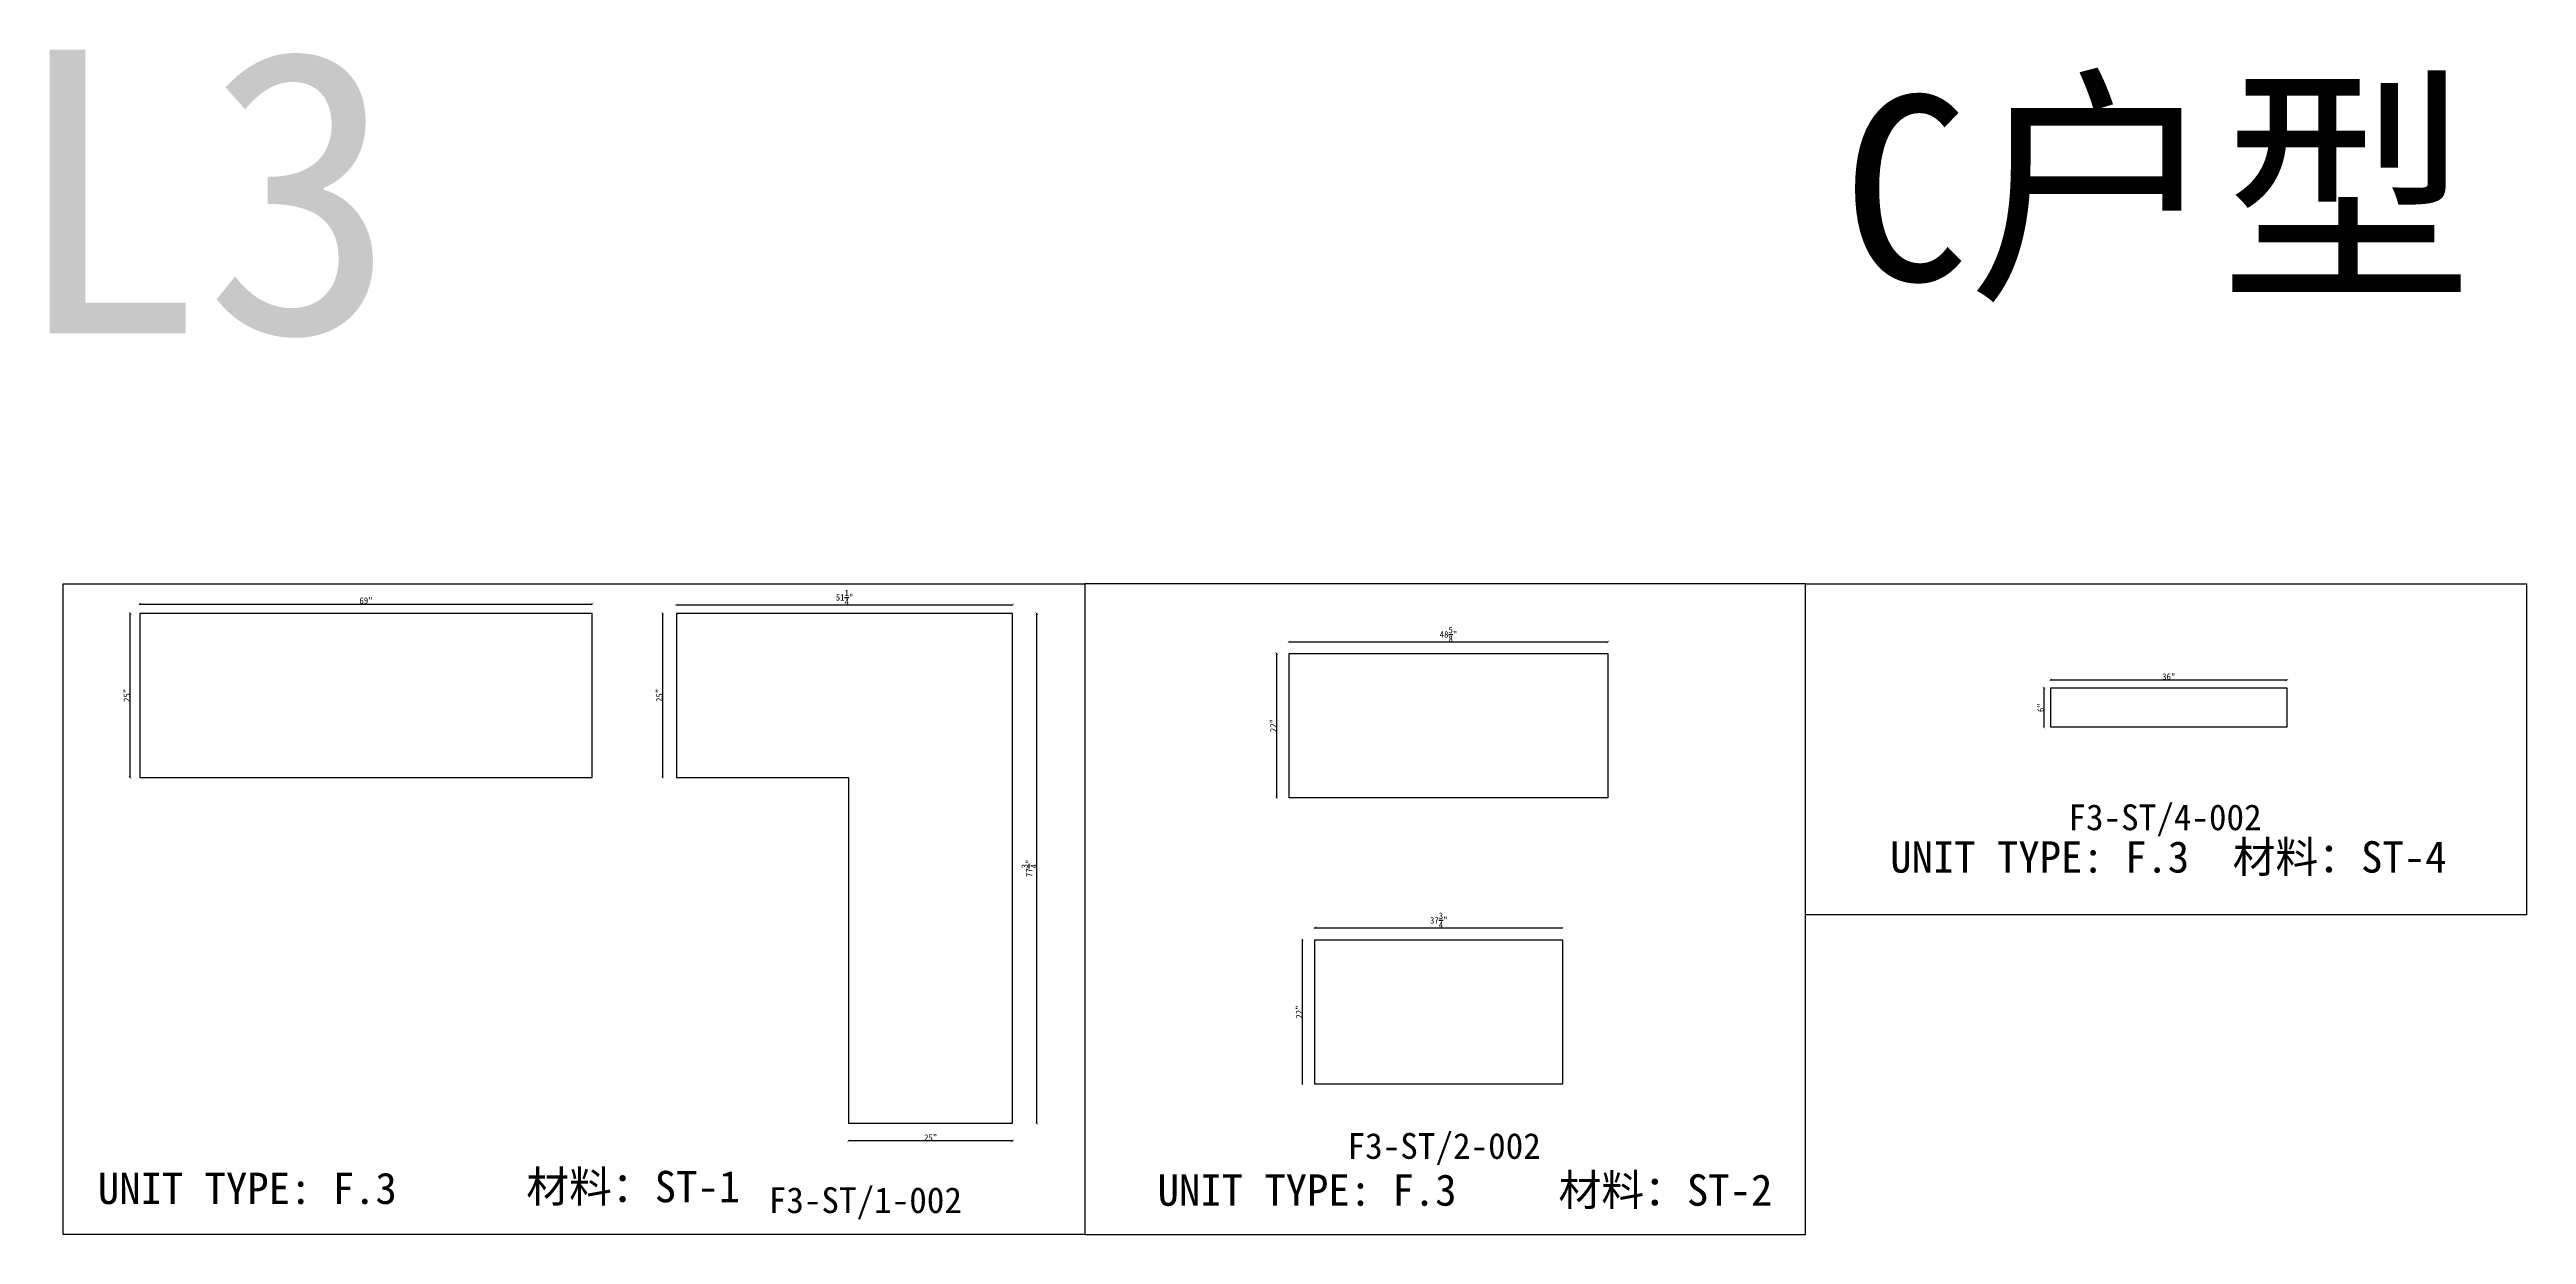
# Model space of a CAD drawing. Header units: millimetres. Extents: x -46966 to 138077, y -48408 to 2116.
# Drawn here: x 29545 to 39139, y -2473 to 2116 of the extents above; entities that cross this region are included whole.
import ezdxf
from ezdxf.enums import TextEntityAlignment as Align

# ---------------------------------------------------------------- set-up
doc = ezdxf.new("R2010")
doc.units = ezdxf.units.MM
doc.layers.add('PART_NUMBER', color=3, linetype='Continuous')
doc.styles.add('样式 1', font='')
doc.styles.get('样式 1').set_extended_font_data('NSimSun')
doc.dimstyles.new('副本 ISO-25', dxfattribs={"dimtxt": 25, "dimasz": 10, "dimexe": 1.5, "dimexo": 0.5, "dimtad": 1, "dimlfac": 0.03937, "dimlunit": 5, "dimtxsty": '样式 1', "dimblk": 'ARCHTICK', "dimcen": 2.5, "dimclrd": 256, "dimclrt": 1, "dimazin": 3, "dimtfac": 1, "dimtmove": 0, "dimatfit": 3, "dimfxlon": 1})

msp = doc.modelspace()

# ---------------------------------------------------------------- texts
at = {"style": '样式 1'}
for s, height, p in [('L3', 1098.6712, (29397.473, 1017.654)), ('C户型', 716.2262, (36489.499, 1221.173)), ('UNIT TYPE: F.3', 121.5865, (36674.483, -1071.636)), ('材料：ST-4', 121.5865, (38000.764, -1071.636)), ('UNIT TYPE: F.3', 121.5865, (29732.557, -2355.026)), ('材料：ST-1', 121.5865, (31391.844, -2348.371)), ('UNIT TYPE: F.3', 121.5865, (33836.967, -2361.804)), ('材料：ST-2', 121.5865, (35389.692, -2361.804))]:
    msp.add_text(s, height=height, dxfattribs=at).set_placement(p)
at = {"layer": 'PART_NUMBER', "color": 3, "style": '样式 1'}
for s, p in [('F3-ST/4-002', (37738.942, -857.31)), ('F3-ST/2-002', (34947.068, -2130.33)), ('F3-ST/1-002', (32705.186, -2340.33))]:
    msp.add_text(s, height=100, dxfattribs=at).set_placement(p, align=Align.MIDDLE_CENTER)

# ---------------------------------------------------------------- blocks, each defined once
blk = doc.blocks.new('_ArchTick')
at = {"color": 0, "linetype": 'ByBlock', "const_width": 0.15}
blk.add_lwpolyline([(-0.5, -0.5), (0.5, 0.5)], dxfattribs=at)
blk = doc.blocks.new('*D952')
at = {"color": 0, "lineweight": -2, "transparency": 16777216}
for p, q in [((29858.9, -67.7), (29856.4, -67.7)), ((29858.9, -702.7), (29856.4, -702.7))]:
    blk.add_line(p, q, dxfattribs=at)
at = {"lineweight": -2, "transparency": 16777216}
blk.add_line((29857.9, -702.7), (29857.9, -67.7), dxfattribs=at)
at = {"layer": 'Defpoints', "color": 0, "transparency": 16777216}
for p in [(29857.9, -67.7), (29894.9, -67.7), (29894.9, -702.7)]:
    blk.add_point(p, dxfattribs=at)
at = {"lineweight": -2, "transparency": 16777216, "xscale": 10, "yscale": 10, "zscale": 10}
for p, rotation in [((29857.9, -67.7), 90), ((29857.9, -702.7), 270)]:
    blk.add_blockref('_ArchTick', p, dxfattribs=dict(at, rotation=rotation))
at = {"color": 1, "transparency": 16777216, "insert": (29844.8, -385.2), "char_height": 25, "attachment_point": 5, "rotation": 90, "style": '样式 1'}
blk.add_mtext('\\A1;25"', dxfattribs=at)
blk = doc.blocks.new('*D953')
at = {"color": 0, "lineweight": -2, "transparency": 16777216}
for p, q in [((29894.9, -32.3), (29894.9, -29.8)), ((31647.5, -32.3), (31647.5, -29.8))]:
    blk.add_line(p, q, dxfattribs=at)
at = {"lineweight": -2, "transparency": 16777216}
blk.add_line((29894.9, -31.3), (31647.5, -31.3), dxfattribs=at)
at = {"layer": 'Defpoints', "color": 0, "transparency": 16777216}
for p in [(29894.9, -67.7), (31647.5, -31.3), (31647.5, -67.7)]:
    blk.add_point(p, dxfattribs=at)
at = {"lineweight": -2, "transparency": 16777216, "xscale": 10, "yscale": 10, "zscale": 10, "rotation": 180}
blk.add_blockref('_ArchTick', (29894.9, -31.3), dxfattribs=at)
at = {"lineweight": -2, "transparency": 16777216, "xscale": 10, "yscale": 10, "zscale": 10}
blk.add_blockref('_ArchTick', (31647.5, -31.3), dxfattribs=at)
at = {"color": 1, "transparency": 16777216, "insert": (30771.2, -18.2), "char_height": 25, "attachment_point": 5, "style": '样式 1'}
blk.add_mtext('\\A1;69"', dxfattribs=at)
blk = doc.blocks.new('*D954')
at = {"color": 0, "lineweight": -2, "transparency": 16777216}
for p, q in [((31973.7, -35.5), (31973.7, -33)), ((33275.5, -35.5), (33275.5, -33))]:
    blk.add_line(p, q, dxfattribs=at)
at = {"lineweight": -2, "transparency": 16777216}
blk.add_line((31973.7, -34.5), (33275.5, -34.5), dxfattribs=at)
at = {"layer": 'Defpoints', "color": 0, "transparency": 16777216}
for p in [(31973.7, -67.7), (33275.5, -34.5), (33275.5, -67.7)]:
    blk.add_point(p, dxfattribs=at)
at = {"lineweight": -2, "transparency": 16777216, "xscale": 10, "yscale": 10, "zscale": 10, "rotation": 180}
blk.add_blockref('_ArchTick', (31973.7, -34.5), dxfattribs=at)
at = {"lineweight": -2, "transparency": 16777216, "xscale": 10, "yscale": 10, "zscale": 10}
blk.add_blockref('_ArchTick', (33275.5, -34.5), dxfattribs=at)
at = {"color": 1, "transparency": 16777216, "insert": (32624.6, -5.5), "char_height": 25, "attachment_point": 5, "style": '样式 1'}
blk.add_mtext('\\A1;51{\\H1x;\\S1/4;}"', dxfattribs=at)
blk = doc.blocks.new('*D955')
at = {"color": 0, "lineweight": -2, "transparency": 16777216}
for p, q in [((31921.3, -67.7), (31918.8, -67.7)), ((31921.3, -702.7), (31918.8, -702.7))]:
    blk.add_line(p, q, dxfattribs=at)
at = {"lineweight": -2, "transparency": 16777216}
blk.add_line((31920.3, -702.7), (31920.3, -67.7), dxfattribs=at)
at = {"layer": 'Defpoints', "color": 0, "transparency": 16777216}
for p in [(31920.3, -67.7), (31973.7, -67.7), (31973.7, -702.7)]:
    blk.add_point(p, dxfattribs=at)
at = {"lineweight": -2, "transparency": 16777216, "xscale": 10, "yscale": 10, "zscale": 10}
for p, rotation in [((31920.3, -67.7), 90), ((31920.3, -702.7), 270)]:
    blk.add_blockref('_ArchTick', p, dxfattribs=dict(at, rotation=rotation))
at = {"color": 1, "transparency": 16777216, "insert": (31907.2, -385.2), "char_height": 25, "attachment_point": 5, "rotation": 90, "style": '样式 1'}
blk.add_mtext('\\A1;25"', dxfattribs=at)
blk = doc.blocks.new('*D956')
at = {"color": 0, "lineweight": -2, "transparency": 16777216}
for p, q in [((32640.5, -2109.9), (32640.5, -2112.4)), ((33275.5, -2109.9), (33275.5, -2112.4))]:
    blk.add_line(p, q, dxfattribs=at)
at = {"lineweight": -2, "transparency": 16777216}
blk.add_line((33275.5, -2110.9), (32640.5, -2110.9), dxfattribs=at)
at = {"layer": 'Defpoints', "color": 0, "transparency": 16777216}
for p in [(32640.5, -2042.5), (33275.5, -2042.5), (32640.5, -2110.9)]:
    blk.add_point(p, dxfattribs=at)
at = {"lineweight": -2, "transparency": 16777216, "xscale": 10, "yscale": 10, "zscale": 10, "rotation": 180}
blk.add_blockref('_ArchTick', (32640.5, -2110.9), dxfattribs=at)
at = {"lineweight": -2, "transparency": 16777216, "xscale": 10, "yscale": 10, "zscale": 10}
blk.add_blockref('_ArchTick', (33275.5, -2110.9), dxfattribs=at)
at = {"color": 1, "transparency": 16777216, "insert": (32958, -2097.8), "char_height": 25, "attachment_point": 5, "style": '样式 1'}
blk.add_mtext('\\A1;25"', dxfattribs=at)
blk = doc.blocks.new('*D957')
at = {"color": 0, "lineweight": -2, "transparency": 16777216}
for p, q in [((33367.7, -67.7), (33370.2, -67.7)), ((33367.7, -2042.5), (33370.2, -2042.5))]:
    blk.add_line(p, q, dxfattribs=at)
at = {"lineweight": -2, "transparency": 16777216}
blk.add_line((33368.7, -2042.5), (33368.7, -67.7), dxfattribs=at)
at = {"layer": 'Defpoints', "color": 0, "transparency": 16777216}
for p in [(33275.5, -67.7), (33368.7, -67.7), (33275.5, -2042.5)]:
    blk.add_point(p, dxfattribs=at)
at = {"lineweight": -2, "transparency": 16777216, "xscale": 10, "yscale": 10, "zscale": 10}
for p, rotation in [((33368.7, -67.7), 90), ((33368.7, -2042.5), 270)]:
    blk.add_blockref('_ArchTick', p, dxfattribs=dict(at, rotation=rotation))
at = {"color": 1, "transparency": 16777216, "insert": (33339.6, -1055.1), "char_height": 25, "attachment_point": 5, "rotation": 90, "style": '样式 1'}
blk.add_mtext('\\A1;77{\\H1x;\\S3/4;}"', dxfattribs=at)
blk = doc.blocks.new('*D958')
at = {"color": 0, "lineweight": -2, "transparency": 16777216}
for p, q in [((34346, -179.2), (34346, -176.7)), ((35581.1, -179.2), (35581.1, -176.7))]:
    blk.add_line(p, q, dxfattribs=at)
at = {"lineweight": -2, "transparency": 16777216}
blk.add_line((34346, -178.2), (35581.1, -178.2), dxfattribs=at)
at = {"layer": 'Defpoints', "color": 0, "transparency": 16777216}
for p in [(35581.1, -178.2), (34346, -222.7), (35581.1, -222.7)]:
    blk.add_point(p, dxfattribs=at)
at = {"lineweight": -2, "transparency": 16777216, "xscale": 10, "yscale": 10, "zscale": 10, "rotation": 180}
blk.add_blockref('_ArchTick', (34346, -178.2), dxfattribs=at)
at = {"lineweight": -2, "transparency": 16777216, "xscale": 10, "yscale": 10, "zscale": 10}
blk.add_blockref('_ArchTick', (35581.1, -178.2), dxfattribs=at)
at = {"color": 1, "transparency": 16777216, "insert": (34963.6, -149.1), "char_height": 25, "attachment_point": 5, "style": '样式 1'}
blk.add_mtext('\\A1;48{\\H1x;\\S5/8;}"', dxfattribs=at)
blk = doc.blocks.new('*D959')
at = {"color": 0, "lineweight": -2, "transparency": 16777216}
for p, q in [((34299.3, -222.7), (34296.8, -222.7)), ((34299.3, -781.5), (34296.8, -781.5))]:
    blk.add_line(p, q, dxfattribs=at)
at = {"lineweight": -2, "transparency": 16777216}
blk.add_line((34298.3, -781.5), (34298.3, -222.7), dxfattribs=at)
at = {"layer": 'Defpoints', "color": 0, "transparency": 16777216}
for p in [(34298.3, -222.7), (34346, -222.7), (34346, -781.5)]:
    blk.add_point(p, dxfattribs=at)
at = {"lineweight": -2, "transparency": 16777216, "xscale": 10, "yscale": 10, "zscale": 10}
for p, rotation in [((34298.3, -222.7), 90), ((34298.3, -781.5), 270)]:
    blk.add_blockref('_ArchTick', p, dxfattribs=dict(at, rotation=rotation))
at = {"color": 1, "transparency": 16777216, "insert": (34285.1, -502.1), "char_height": 25, "attachment_point": 5, "rotation": 90, "style": '样式 1'}
blk.add_mtext('\\A1;22"', dxfattribs=at)
blk = doc.blocks.new('*D960')
at = {"color": 0, "lineweight": -2, "transparency": 16777216}
for p, q in [((34446.6, -1286.4), (34446.6, -1283.9)), ((35405.4, -1286.4), (35405.4, -1283.9))]:
    blk.add_line(p, q, dxfattribs=at)
at = {"lineweight": -2, "transparency": 16777216}
blk.add_line((34446.6, -1285.4), (35405.4, -1285.4), dxfattribs=at)
at = {"layer": 'Defpoints', "color": 0, "transparency": 16777216}
for p in [(34446.6, -1332.3), (35405.4, -1285.4), (35405.4, -1332.3)]:
    blk.add_point(p, dxfattribs=at)
at = {"lineweight": -2, "transparency": 16777216, "xscale": 10, "yscale": 10, "zscale": 10, "rotation": 180}
blk.add_blockref('_ArchTick', (34446.6, -1285.4), dxfattribs=at)
at = {"lineweight": -2, "transparency": 16777216, "xscale": 10, "yscale": 10, "zscale": 10}
blk.add_blockref('_ArchTick', (35405.4, -1285.4), dxfattribs=at)
at = {"color": 1, "transparency": 16777216, "insert": (34926, -1256.4), "char_height": 25, "attachment_point": 5, "style": '样式 1'}
blk.add_mtext('\\A1;37{\\H1x;\\S3/4;}"', dxfattribs=at)
blk = doc.blocks.new('*D961')
at = {"color": 0, "lineweight": -2, "transparency": 16777216}
for p, q in [((34399.5, -1332.3), (34397, -1332.3)), ((34399.5, -1891.1), (34397, -1891.1))]:
    blk.add_line(p, q, dxfattribs=at)
at = {"lineweight": -2, "transparency": 16777216}
blk.add_line((34398.5, -1891.1), (34398.5, -1332.3), dxfattribs=at)
at = {"layer": 'Defpoints', "color": 0, "transparency": 16777216}
for p in [(34398.5, -1332.3), (34446.6, -1332.3), (34446.6, -1891.1)]:
    blk.add_point(p, dxfattribs=at)
at = {"lineweight": -2, "transparency": 16777216, "xscale": 10, "yscale": 10, "zscale": 10}
for p, rotation in [((34398.5, -1332.3), 90), ((34398.5, -1891.1), 270)]:
    blk.add_blockref('_ArchTick', p, dxfattribs=dict(at, rotation=rotation))
at = {"color": 1, "transparency": 16777216, "insert": (34385.3, -1611.7), "char_height": 25, "attachment_point": 5, "rotation": 90, "style": '样式 1'}
blk.add_mtext('\\A1;22"', dxfattribs=at)
blk = doc.blocks.new('*D967')
at = {"color": 0, "lineweight": -2, "transparency": 16777216}
for p, q in [((37296.2, -326.6), (37296.2, -324.1)), ((38210.6, -326.6), (38210.6, -324.1))]:
    blk.add_line(p, q, dxfattribs=at)
at = {"lineweight": -2, "transparency": 16777216}
blk.add_line((37296.2, -325.6), (38210.6, -325.6), dxfattribs=at)
at = {"layer": 'Defpoints', "color": 0, "transparency": 16777216}
for p in [(37296.2, -356.5), (38210.6, -325.6), (38210.6, -356.5)]:
    blk.add_point(p, dxfattribs=at)
at = {"lineweight": -2, "transparency": 16777216, "xscale": 10, "yscale": 10, "zscale": 10, "rotation": 180}
blk.add_blockref('_ArchTick', (37296.2, -325.6), dxfattribs=at)
at = {"lineweight": -2, "transparency": 16777216, "xscale": 10, "yscale": 10, "zscale": 10}
blk.add_blockref('_ArchTick', (38210.6, -325.6), dxfattribs=at)
at = {"color": 1, "transparency": 16777216, "insert": (37753.4, -312.5), "char_height": 25, "attachment_point": 5, "style": '样式 1'}
blk.add_mtext('\\A1;36"', dxfattribs=at)
blk = doc.blocks.new('*D968')
at = {"color": 0, "lineweight": -2, "transparency": 16777216}
for p, q in [((37271.3, -356.5), (37268.8, -356.5)), ((37271.3, -508.9), (37268.8, -508.9))]:
    blk.add_line(p, q, dxfattribs=at)
at = {"lineweight": -2, "transparency": 16777216}
blk.add_line((37270.3, -508.9), (37270.3, -356.5), dxfattribs=at)
at = {"layer": 'Defpoints', "color": 0, "transparency": 16777216}
for p in [(37270.3, -356.5), (37296.2, -356.5), (37296.2, -508.9)]:
    blk.add_point(p, dxfattribs=at)
at = {"lineweight": -2, "transparency": 16777216, "xscale": 10, "yscale": 10, "zscale": 10}
for p, rotation in [((37270.3, -356.5), 90), ((37270.3, -508.9), 270)]:
    blk.add_blockref('_ArchTick', p, dxfattribs=dict(at, rotation=rotation))
at = {"color": 1, "transparency": 16777216, "insert": (37257.2, -432.7), "char_height": 25, "attachment_point": 5, "rotation": 90, "style": '样式 1'}
blk.add_mtext('\\A1;6"', dxfattribs=at)

# ---------------------------------------------------------------- dimensions: what is measured, and where the dimension line sits
for base, p1, p2, picture, middle in [((33275.495, -34.536), (31973.745, -67.669), (33275.495, -67.669), '*D954', (32624.62, -5.513)), ((31647.45, -31.339), (29894.85, -67.669), (31647.45, -67.669), '*D953', (30771.15, -18.214)), ((35581.095, -178.193), (34346.02, -222.721), (35581.095, -222.721), '*D958', (34963.558, -149.099)), ((38210.574, -325.643), (37296.174, -356.479), (38210.574, -356.479), '*D967', (37753.374, -312.518)), ((35405.415, -1285.449), (34446.565, -1332.306), (35405.415, -1332.306), '*D960', (34925.99, -1256.355)), ((32640.495, -2110.935), (33275.495, -2042.519), (32640.495, -2042.519), '*D956', (32957.995, -2097.81))]:
    dim = msp.add_linear_dim(base=base, p1=p1, p2=p2, dimstyle='副本 ISO-25')
    dim.commit()
    dim.dimension.update_dxf_attribs({"geometry": picture, "text_midpoint": middle})
for base, p1, p2, picture, middle in [((29857.911, -67.669), (29894.85, -702.669), (29894.85, -67.669), '*D952', (29844.786, -385.169)), ((31920.3, -67.669), (31973.745, -702.669), (31973.745, -67.669), '*D955', (31907.175, -385.169)), ((33368.718, -67.669), (33275.495, -2042.519), (33275.495, -67.669), '*D957', (33339.624, -1055.094)), ((34298.257, -222.721), (34346.02, -781.521), (34346.02, -222.721), '*D959', (34285.132, -502.121)), ((37270.339, -356.479), (37296.174, -508.879), (37296.174, -356.479), '*D968', (37257.214, -432.679)), ((34398.456, -1332.306), (34446.565, -1891.106), (34446.565, -1332.306), '*D961', (34385.331, -1611.706))]:
    dim = msp.add_linear_dim(base=base, p1=p1, p2=p2, angle=90, dimstyle='副本 ISO-25')
    dim.commit()
    dim.dimension.update_dxf_attribs({"geometry": picture, "text_midpoint": middle})

# ---------------------------------------------------------------- linework, layer by layer
at = {"color": 1}
for points in [[(29598.099, 47.257), (33554.981, 47.257), (33554.981, -2473.161), (29598.099, -2473.161)], [(33554.981, -2473.161), (36346.855, -2473.161), (36346.855, 47.257), (33554.981, 47.257)], [(36346.855, 47.257), (39138.729, 47.257), (39138.729, -1235.14), (36346.855, -1235.14)]]:
    msp.add_lwpolyline(points, close=True, dxfattribs=at)
for points in [[(29894.85, -702.669), (31647.45, -702.669), (31647.45, -67.669), (29894.85, -67.669)], [(33275.495, -67.669), (31973.745, -67.669), (31973.745, -702.669), (32640.495, -702.669), (32640.495, -2042.519), (33275.495, -2042.519)], [(34346.02, -222.721), (35581.095, -222.721), (35581.095, -781.521), (34346.02, -781.521)], [(37296.174, -356.479), (38210.574, -356.479), (38210.574, -508.879), (37296.174, -508.879)], [(34446.565, -1332.306), (35405.415, -1332.306), (35405.415, -1891.106), (34446.565, -1891.106)]]:
    msp.add_lwpolyline(points, close=True)

msp.set_redraw_order([(e.dxf.handle, doc.entitydb.next_handle()) for e in msp.query("TEXT MTEXT ATTDEF DIMENSION ARC_DIMENSION")])  # texts and dimensions are drawn at this point

doc.saveas('drawing.dxf')
